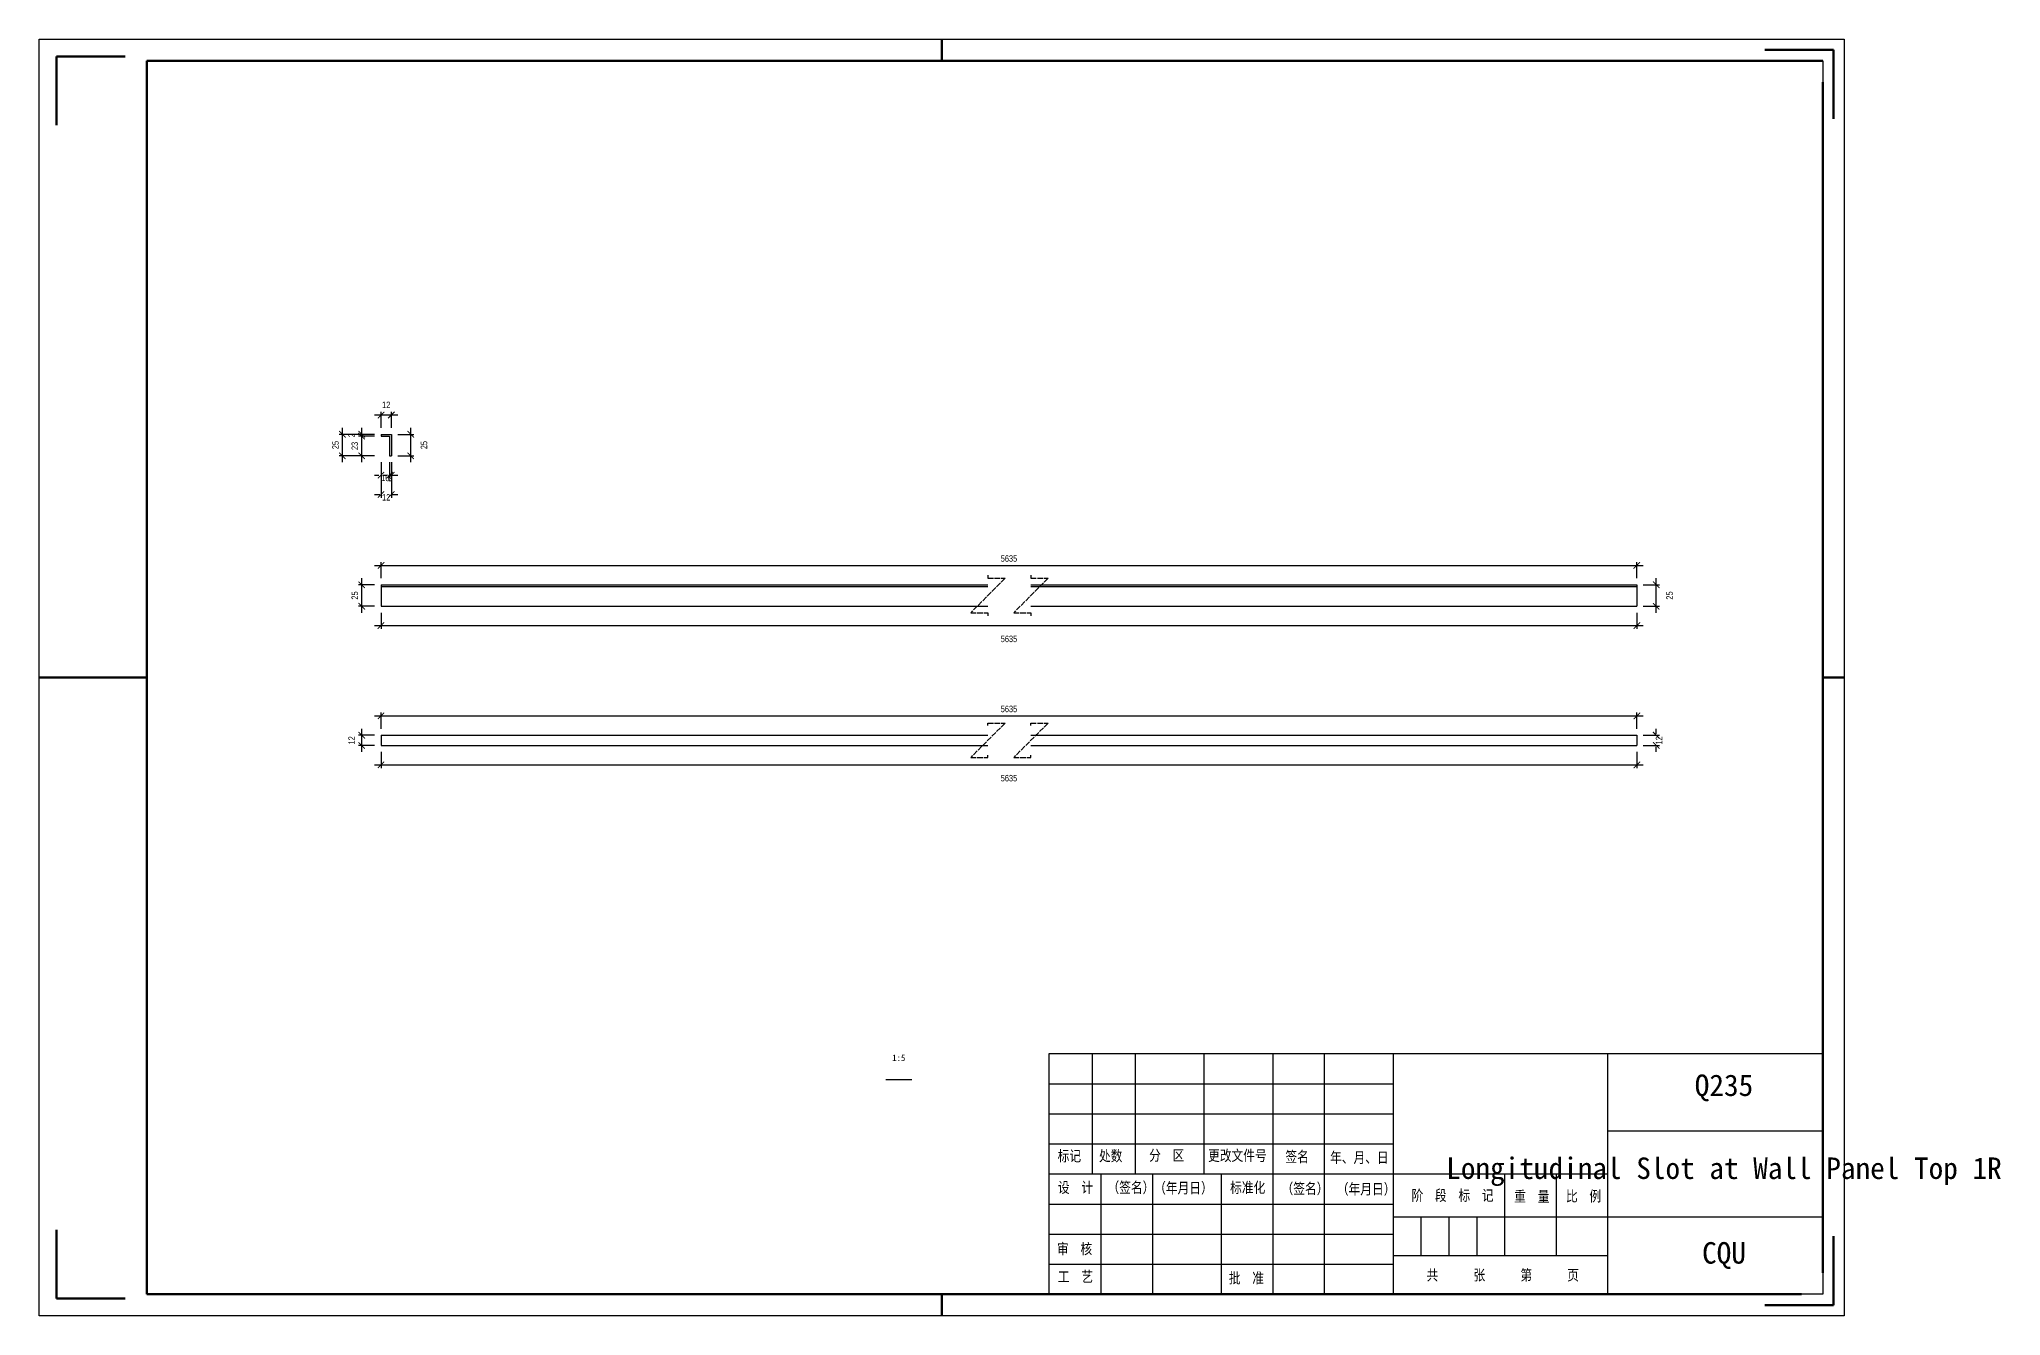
# Model space of a CAD drawing. Header units: millimetres. Extents: x 0 to 1925, y 0 to 4345.
# Drawn here: x 0 to 456.4, y 2936 to 3233 of the extents above; entities that cross this region are included whole.
import ezdxf

# ---------------------------------------------------------------- set-up
doc = ezdxf.new("R2010")
doc.units = ezdxf.units.MM
doc.linetypes.add('DASHED', pattern=[1.524, 1.27, -0.254])
doc.layers.add('总内框线', color=7, linetype='Continuous', lineweight=50)
doc.layers.add('总外框线', color=7, linetype='Continuous', lineweight=30)
doc.styles.add('OpenSansCondensed-Light', font='OpenSansCondensed-Light.ttf')
doc.styles.add('陈杰（2）', font='gbenor.shx', dxfattribs={"width": 0.8, "bigfont": 'gbcbig.shx'})
doc.dimstyles.new('EZDXF', dxfattribs={"dimtxt": 0.25, "dimasz": 0.175, "dimexe": 0.375, "dimexo": 0.125, "dimgap": 0.1, "dimtad": 1, "dimlfac": 100, "dimzin": 12, "dimdsep": 46, "dimtxsty": 'OpenSansCondensed-Light', "dimblk": 'ARCHTICK', "dimcen": 2.5, "dimazin": 3, "dimtfac": 0.5, "dimtmove": 2, "dimatfit": 3, "dimarcsym": 0})

msp = doc.modelspace()

# ---------------------------------------------------------------- texts
at = {"attachment_point": 5}
for s, insert, char_height in [('1:5', (200, 2996), 1.5), ('Q235', (392, 2989), 5), ('Longitudinal Slot at Wall Panel Top 1R', (392, 2969.5), 5), ('CQU', (392, 2950), 5)]:
    msp.add_mtext(s, dxfattribs=dict(at, insert=insert, char_height=char_height))
at = {"char_height": 2.5, "width": 93.0192856, "attachment_point": 1, "style": '陈杰（2）'}
for s, insert in [('{\\fSimSun|b0|i0|c134|p2;标记}', (236.95482, 2974.44053)), ('{\\fSimSun|b0|i0|c134|p2;处数}', (246.57596, 2974.45543)), ('{\\fSimSun|b0|i0|c134|p2;分\u3000区}', (258.23692, 2974.57959)), ('{\\fSimSun|b0|i0|c134|p2;更改文件号}', (271.97169, 2974.52496)), ('{\\fSimSun|b0|i0|c134|p2;签名}', (289.95608, 2974.2667)), ('{\\fSimSun|b0|i0|c134|p2;年、月、日}', (300.35064, 2974.07301)), ('{\\fSimSun|b0|i0|c134|p2;设\u3000计}', (237.01432, 2967.10007)), ('{\\fSimSun|b0|i0|c134|p2;（签名）}', (248.55629, 2967.10007)), ('{\\fSimSun|b0|i0|c134|p2;\u3000（年月日）}', (256.68156, 2966.98584)), ('{\\fSimSun|b0|i0|c134|p2;标准化}', (277.08823, 2967.08517)), ('{\\fSimSun|b0|i0|c134|p2;（签名）}', (289.05516, 2966.83685)), ('{\\fSimSun|b0|i0|c134|p2;（年月日）}', (301.923, 2966.73752)), ('{\\fSimSun|b0|i0|c134|p2;阶\u3000段\u3000标\u3000记}', (319.30395, 2965.25254)), ('{\\fSimSun|b0|i0|c134|p2;重\u3000量}', (343.18681, 2965.02408)), ('{\\fSimSun|b0|i0|c134|p2;比\u3000例}', (355.23873, 2965.09361)), ('{\\fSimSun|b0|i0|c134|p2;审\u3000核}', (236.81034, 2952.83138)), ('{\\fSimSun|b0|i0|c134|p2;工\u3000艺}', (237.01432, 2946.34515)), ('{\\fSimSun|b0|i0|c134|p2;批\u3000准}', (276.78226, 2946.0273)), ('{\\fSimSun|b0|i0|c134|p2;共\u3000\u3000\u3000张\u3000\u3000\u3000第\u3000\u3000\u3000页}', (322.79713, 2946.72757))]:
    msp.add_mtext(s, dxfattribs=dict(at, insert=insert))

# ---------------------------------------------------------------- blocks, each defined once
blk = doc.blocks.new('_ARCHTICK')
at = {"color": 0, "linetype": 'ByBlock', "const_width": 0.15}
blk.add_lwpolyline([(-0.5, -0.5), (0.5, 0.5)], dxfattribs=at)

# ---------------------------------------------------------------- dimensions: what is measured, and where the dimension line sits
for base, p1, p2, location, text, override in [((79.52901, 3145.575), (79.52901, 3141.075), (81.92901, 3141.075), (80.72901, 3147.925), '12', {"dimtxt": 1.5, "dimasz": 1.5, "dimexe": 0.75, "dimexo": 1.5, "dimtad": 1, "dimlfac": 5, "dimblk": 'ARCHTICK', "dimsah": 0, "dimtsz": 0, "dimdle": 1.5, "dimtmove": 2}), ((79.52901, 3127.075), (79.52901, 3136.075), (81.92901, 3136.075), (80.72901, 3126.425), '12', {"dimtxt": 1.5, "dimasz": 1.5, "dimexe": 0.75, "dimexo": 1.5, "dimtad": 4, "dimlfac": 5, "dimblk": 'ARCHTICK', "dimsah": 0, "dimtsz": 0, "dimdle": 1.5, "dimtmove": 2}), ((79.52901, 3110.575), (79.52901, 3106.075), (371.72901, 3106.075), (225.62901, 3112.175), '5635', {"dimtxt": 1.5, "dimasz": 1.5, "dimexe": 0.75, "dimexo": 1.5, "dimtad": 1, "dimlfac": 5, "dimblk": 'ARCHTICK', "dimsah": 0, "dimtsz": 0, "dimdle": 1.5, "dimtmove": 2}), ((79.52901, 3096.575), (79.52901, 3101.075), (371.72901, 3101.075), (225.62901, 3093.475), '5635', {"dimtxt": 1.5, "dimasz": 1.5, "dimexe": 0.75, "dimexo": 1.5, "dimtad": 4, "dimlfac": 5, "dimblk": 'ARCHTICK', "dimsah": 0, "dimtsz": 0, "dimdle": 1.5, "dimtmove": 2}), ((79.52901, 3075.575), (79.52901, 3071.075), (371.72901, 3071.075), (225.62901, 3077.175), '5635', {"dimtxt": 1.5, "dimasz": 1.5, "dimexe": 0.75, "dimexo": 1.5, "dimtad": 1, "dimlfac": 5, "dimblk": 'ARCHTICK', "dimsah": 0, "dimtsz": 0, "dimdle": 1.5, "dimtmove": 2}), ((79.52901, 3064.175), (79.52901, 3068.675), (371.72901, 3068.675), (225.62901, 3061.075), '5635', {"dimtxt": 1.5, "dimasz": 1.5, "dimexe": 0.75, "dimexo": 1.5, "dimtad": 4, "dimlfac": 5, "dimblk": 'ARCHTICK', "dimsah": 0, "dimtsz": 0, "dimdle": 1.5, "dimtmove": 2})]:
    msp.add_linear_dim(base=base, p1=p1, p2=p2, location=location, text=text, dimstyle='EZDXF', override=override).render()
for base, p1, p2, location, text, override in [((70.52901, 3136.075), (79.52901, 3136.075), (79.52901, 3141.075), (68.92901, 3138.575), '25', {"dimtxt": 1.5, "dimasz": 1.5, "dimexe": 0.75, "dimexo": 1.5, "dimtad": 1, "dimlfac": 5, "dimblk": 'ARCHTICK', "dimsah": 0, "dimtsz": 0, "dimdle": 1.5, "dimtmove": 2}), ((86.42901, 3136.075), (81.92901, 3136.075), (81.92901, 3141.075), (89.52901, 3138.575), '25', {"dimtxt": 1.5, "dimasz": 1.5, "dimexe": 0.75, "dimexo": 1.5, "dimtad": 4, "dimlfac": 5, "dimblk": 'ARCHTICK', "dimsah": 0, "dimtsz": 0, "dimdle": 1.5, "dimtmove": 2}), ((75.02901, 3101.075), (79.52901, 3101.075), (79.52901, 3106.075), (73.42901, 3103.575), '25', {"dimtxt": 1.5, "dimasz": 1.5, "dimexe": 0.75, "dimexo": 1.5, "dimtad": 1, "dimlfac": 5, "dimblk": 'ARCHTICK', "dimsah": 0, "dimtsz": 0, "dimdle": 1.5, "dimtmove": 2}), ((376.22901, 3101.075), (371.72901, 3101.075), (371.72901, 3106.075), (379.32901, 3103.575), '25', {"dimtxt": 1.5, "dimasz": 1.5, "dimexe": 0.75, "dimexo": 1.5, "dimtad": 4, "dimlfac": 5, "dimblk": 'ARCHTICK', "dimsah": 0, "dimtsz": 0, "dimdle": 1.5, "dimtmove": 2}), ((75.02901, 3068.675), (79.52901, 3068.675), (79.52901, 3071.075), (72.67901, 3069.875), '12', {"dimtxt": 1.5, "dimasz": 1.5, "dimexe": 0.75, "dimexo": 1.5, "dimtad": 1, "dimlfac": 5, "dimblk": 'ARCHTICK', "dimsah": 0, "dimtsz": 0, "dimdle": 1.5, "dimtmove": 2}), ((376.22901, 3068.675), (371.72901, 3068.675), (371.72901, 3071.075), (376.87901, 3069.875), '12', {"dimtxt": 1.5, "dimasz": 1.5, "dimexe": 0.75, "dimexo": 1.5, "dimtad": 4, "dimlfac": 5, "dimblk": 'ARCHTICK', "dimsah": 0, "dimtsz": 0, "dimdle": 1.5, "dimtmove": 2})]:
    msp.add_linear_dim(base=base, p1=p1, p2=p2, angle=90, location=location, text=text, dimstyle='EZDXF', override=override).render()
for base, p1, p2, location in [((75.02901, 3140.675), (79.52901, 3140.675), (79.52901, 3141.075), (72.67901, 3140.875)), ((75.02901, 3136.075), (79.52901, 3136.075), (79.52901, 3140.675), (73.42901, 3138.375))]:
    msp.add_linear_dim(base=base, p1=p1, p2=p2, angle=90, location=location, dimstyle='EZDXF', override={"dimtxt": 1.5, "dimasz": 1.5, "dimexe": 0.75, "dimexo": 1.5, "dimtad": 1, "dimlfac": 5, "dimblk": 'ARCHTICK', "dimsah": 0, "dimtsz": 0, "dimdle": 1.5, "dimtmove": 2}).render()
for base, p1, p2, location in [((79.52901, 3131.575), (79.52901, 3136.075), (81.52901, 3136.075), (80.52901, 3130.925)), ((81.52901, 3131.575), (81.52901, 3136.075), (81.92901, 3136.075), (81.72901, 3130.925))]:
    msp.add_linear_dim(base=base, p1=p1, p2=p2, location=location, dimstyle='EZDXF', override={"dimtxt": 1.5, "dimasz": 1.5, "dimexe": 0.75, "dimexo": 1.5, "dimtad": 4, "dimlfac": 5, "dimblk": 'ARCHTICK', "dimsah": 0, "dimtsz": 0, "dimdle": 1.5, "dimtmove": 2}).render()

# ---------------------------------------------------------------- linework, layer by layer
for p, q in [((415, 3228), (415, 3043)), ((79.52901, 3141.075), (81.92901, 3141.075)), ((79.52901, 3141.075), (79.52901, 3140.675)), ((79.52901, 3140.675), (81.52901, 3140.675)), ((81.52901, 3140.675), (81.52901, 3136.075)), ((81.92901, 3141.075), (81.92901, 3136.075)), ((81.52901, 3136.075), (81.92901, 3136.075)), ((79.52901, 3106.075), (220.72901, 3106.075)), ((79.52901, 3106.075), (79.52901, 3105.675)), ((79.52901, 3105.675), (220.72901, 3105.675)), ((79.52901, 3105.675), (79.52901, 3101.075)), ((230.72901, 3106.075), (371.72901, 3106.075)), ((230.72901, 3105.675), (371.72901, 3105.675)), ((371.72901, 3106.075), (371.72901, 3105.675)), ((371.72901, 3105.675), (371.72901, 3101.075)), ((79.52901, 3101.075), (220.72901, 3101.075)), ((230.72901, 3101.075), (371.72901, 3101.075)), ((79.52901, 3071.075), (220.72901, 3071.075)), ((79.52901, 3071.075), (79.52901, 3068.675)), ((79.52901, 3068.675), (220.72901, 3068.675)), ((230.72901, 3071.075), (371.72901, 3071.075)), ((230.72901, 3068.675), (371.72901, 3068.675)), ((371.72901, 3071.075), (371.72901, 3068.675)), ((235, 2997), (415, 2997)), ((235, 2941), (235, 2997)), ((245, 2997), (245, 2969)), ((255, 2997), (255, 2969)), ((271, 2997), (271, 2969)), ((287, 2997), (287, 2969)), ((299, 2997), (299, 2941)), ((315, 2997), (315, 2941)), ((365, 2941), (365, 2997)), ((415, 2997), (415, 2941)), ((197, 2991), (203, 2991)), ((235, 2990), (315, 2990)), ((235, 2983), (315, 2983)), ((235, 2976), (315, 2976)), ((365, 2979), (415, 2979)), ((235, 2969), (365, 2969)), ((247, 2969), (247, 2941)), ((259, 2969), (259, 2941)), ((275, 2969), (275, 2941)), ((287, 2969), (287, 2941)), ((341, 2950), (341, 2969)), ((353, 2950), (353, 2969)), ((235, 2962), (315, 2962)), ((315, 2959), (365, 2959)), ((321.5, 2959), (321.5, 2950)), ((328, 2959), (328, 2950)), ((334.5, 2959), (334.5, 2950)), ((365, 2959), (415, 2959)), ((235, 2955), (315, 2955)), ((315, 2950), (365, 2950)), ((235, 2948), (315, 2948)), ((415, 2941), (235, 2941))]:
    msp.add_line(p, q)
at = {"linetype": 'DASHED'}
for p, q in [((220.72901, 3108.325), (220.72901, 3107.575)), ((230.72901, 3108.325), (230.72901, 3107.575)), ((224.72901, 3107.575), (216.72901, 3099.575)), ((220.72901, 3107.575), (224.72901, 3107.575)), ((234.72901, 3107.575), (226.72901, 3099.575)), ((230.72901, 3107.575), (234.72901, 3107.575)), ((216.72901, 3099.575), (220.72901, 3099.575)), ((220.72901, 3099.575), (220.72901, 3098.825)), ((226.72901, 3099.575), (230.72901, 3099.575)), ((230.72901, 3099.575), (230.72901, 3098.825)), ((224.72901, 3073.875), (216.72901, 3065.875)), ((220.72901, 3073.325), (220.72901, 3073.875)), ((220.72901, 3073.875), (224.72901, 3073.875)), ((234.72901, 3073.875), (226.72901, 3065.875)), ((230.72901, 3073.325), (230.72901, 3073.875)), ((230.72901, 3073.875), (234.72901, 3073.875)), ((216.72901, 3065.875), (220.72901, 3065.875)), ((220.72901, 3065.875), (220.72901, 3066.425)), ((226.72901, 3065.875), (230.72901, 3065.875)), ((230.72901, 3065.875), (230.72901, 3066.425))]:
    msp.add_line(p, q, dxfattribs=at)
at = {"layer": '总内框线'}
for p, q in [((210, 3228), (210, 3233)), ((4, 3229), (4, 3213)), ((4, 3229), (20, 3229)), ((25, 2941), (25, 3228)), ((25, 3228), (415, 3228)), ((417.5, 3230.5), (401.5, 3230.5)), ((417.5, 3230.5), (417.5, 3214.5)), ((415, 3223), (415, 2946)), ((0, 3084.5), (25, 3084.5)), ((415, 3084.5), (420, 3084.5)), ((4, 2940), (4, 2956)), ((417.5, 2938.5), (417.5, 2954.5)), ((4, 2940), (20, 2940)), ((410, 2941), (25, 2941)), ((210, 2936), (210, 2941)), ((417.5, 2938.5), (401.5, 2938.5))]:
    msp.add_line(p, q, dxfattribs=at)
at = {"layer": '总外框线'}
for p, q in [((0, 2936), (0, 3233)), ((0, 3233), (420, 3233)), ((420, 3233), (420, 2936)), ((420, 2936), (0, 2936))]:
    msp.add_line(p, q, dxfattribs=at)

msp.set_redraw_order([(e.dxf.handle, doc.entitydb.next_handle()) for e in msp.query("TEXT MTEXT ATTDEF DIMENSION ARC_DIMENSION")])  # texts and dimensions are drawn at this point

doc.saveas('drawing.dxf')
